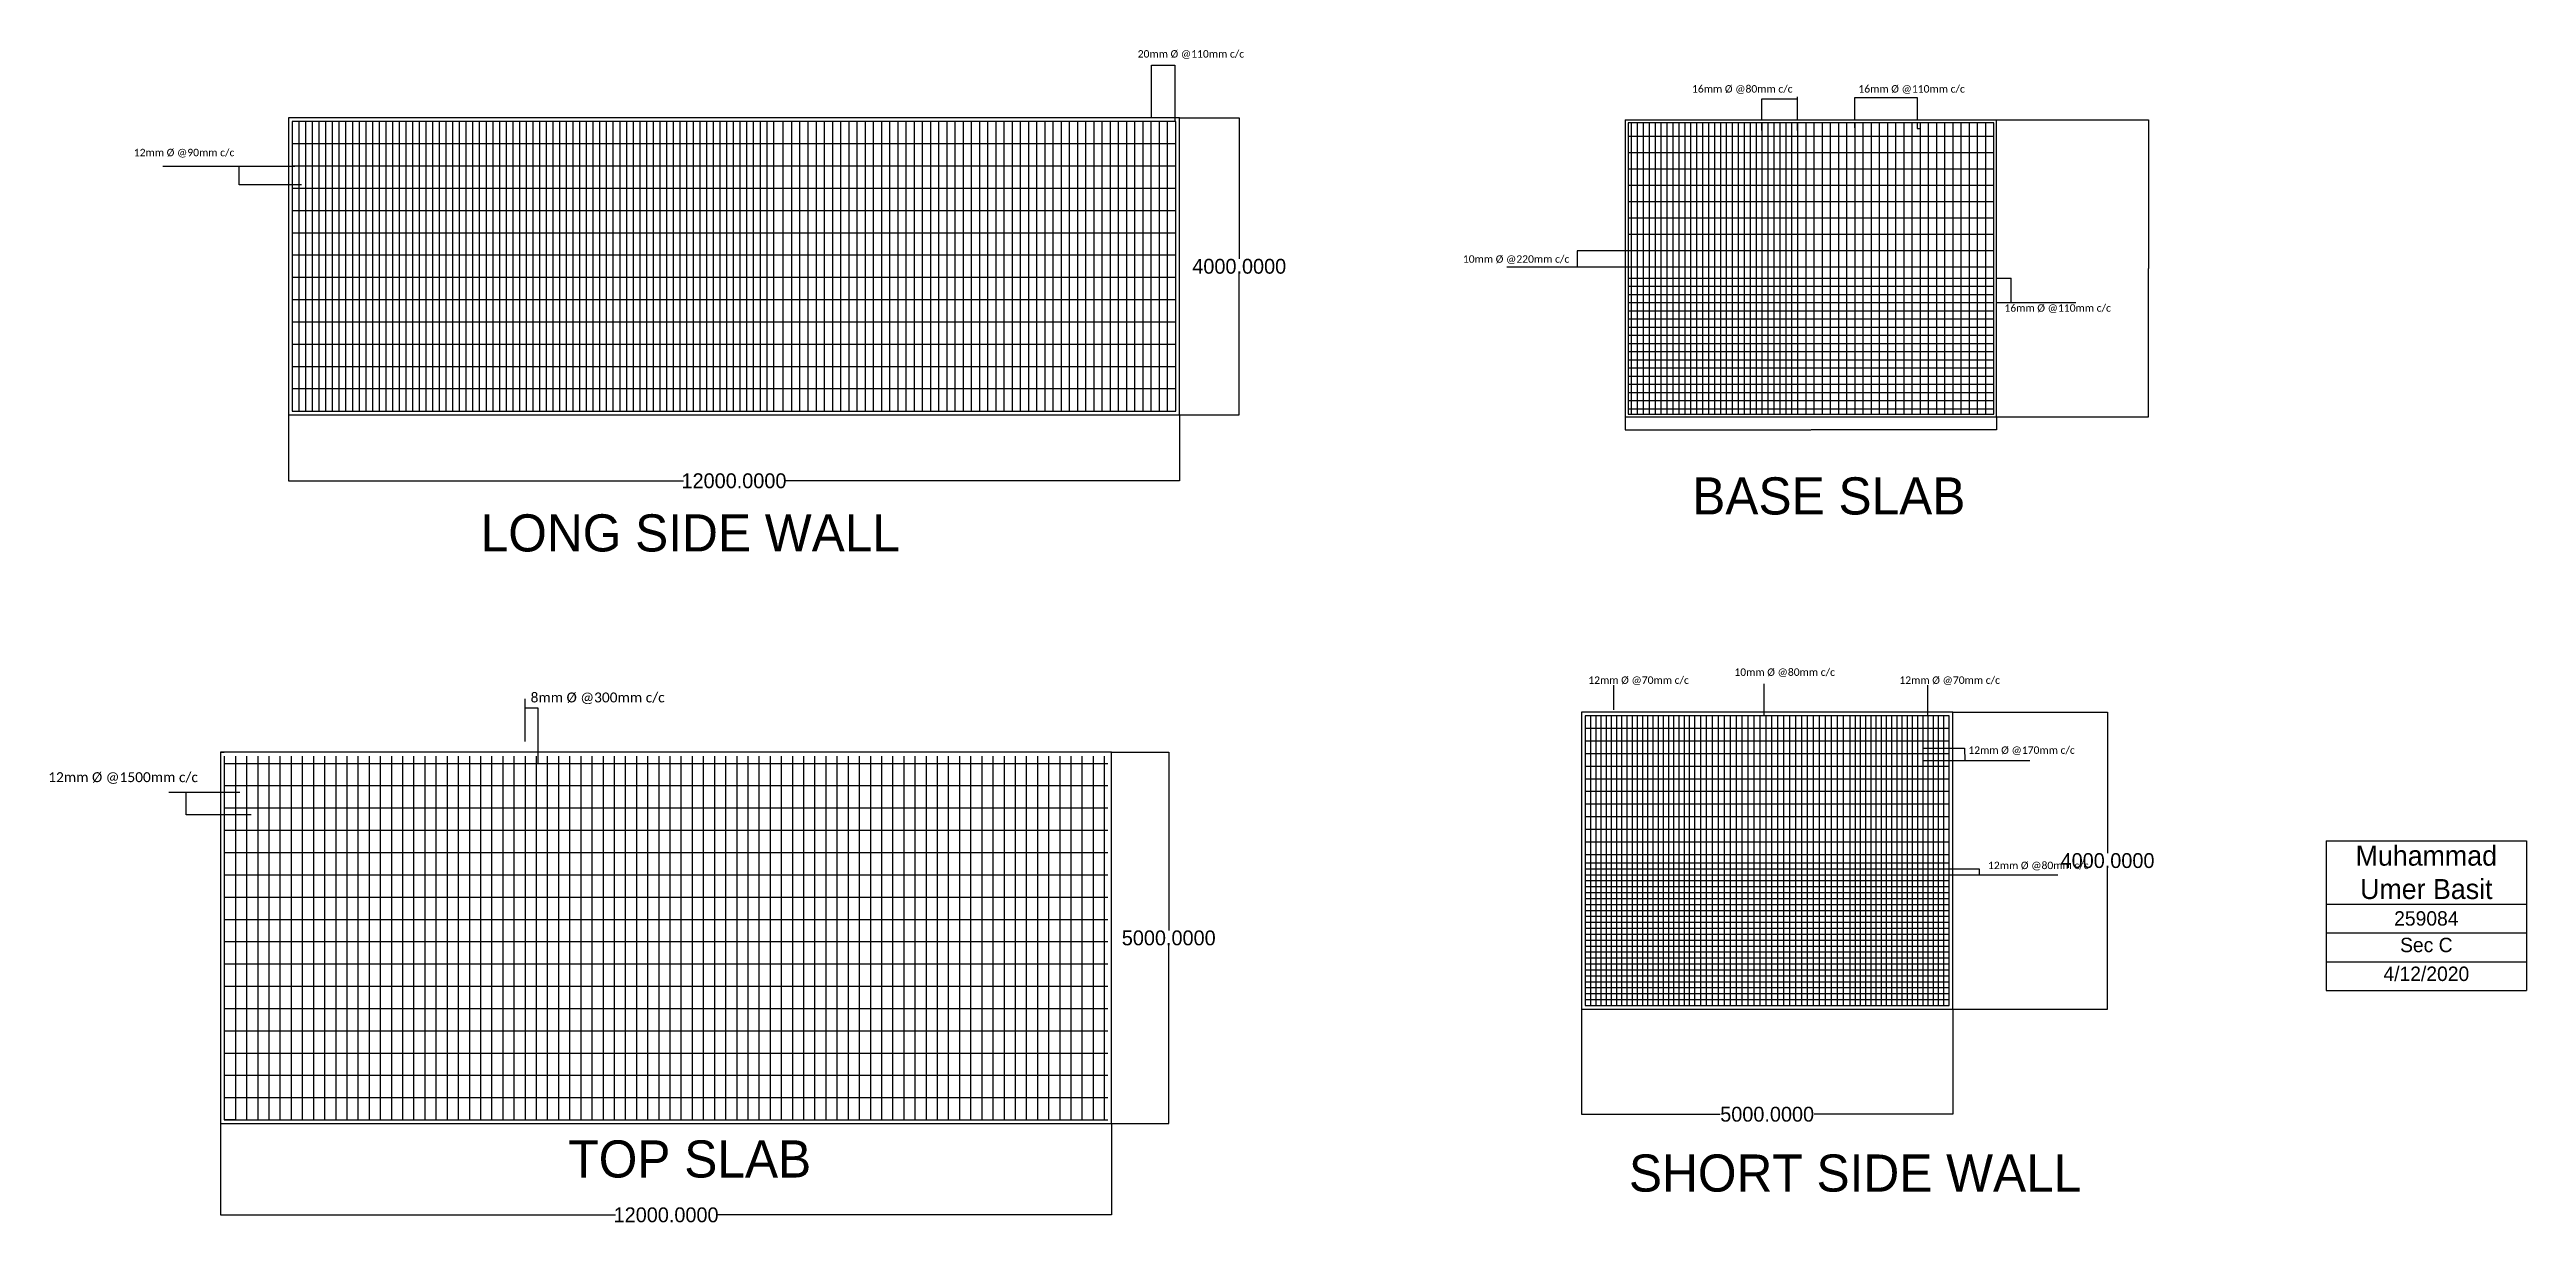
# Model space of a CAD drawing. Header units: inches. Extents: x 97 to 33452, y 81 to 15873.
import ezdxf

# ---------------------------------------------------------------- set-up
doc = ezdxf.new("R2010")
doc.units = ezdxf.units.IN
doc.header["$MEASUREMENT"] = 0
for name, color, linetype in [('Horizontal lines', 190, 'Continuous'), ('Text', 30, 'Continuous'), ('Vertical lines', 210, 'Continuous')]:
    doc.layers.add(name, color=color, linetype=linetype)
doc.styles.get("Standard").update_dxf_attribs({"font": ''})
doc.styles.get('Standard').set_extended_font_data('Bahnschrift')
doc.dimstyles.get("Standard").update_dxf_attribs({"dimtxt": 0.18, "dimasz": 0.18, "dimexe": 0.18, "dimexo": 0.0625, "dimgap": 0.09, "dimtad": 0, "dimtih": 1, "dimtoh": 1, "dimdec": 4, "dimzin": 0, "dimdsep": 46, "dimtxsty": 'Standard', "dimcen": 0.09, "dimadec": 0, "dimazin": 0, "dimtfac": 1, "dimtdec": 4, "dimtofl": 0, "dimtmove": 0, "dimatfit": 3, "dimfxl": 1, "dimtolj": 1, "dimtzin": 0, "dimarcsym": 0})

msp = doc.modelspace()

# ---------------------------------------------------------------- texts
at = {"char_height": 500, "attachment_point": 1}
for s, insert in [('BASE SLAB', (22218.04806934558, 10112.90563443489)), ('LONG SIDE WALL', (5902.398651953969, 9614.737535317738)), ('TOP SLAB', (7084.09927158244, 1185.724502784231)), ('SHORT SIDE WALL', (21365.62630033951, 995.8834558322973))]:
    msp.add_mtext_dynamic_manual_height_columns(s, width=12610.43968321977, gutter_width=1, heights=[0], dxfattribs=dict(at, insert=insert))
at = {"layer": 'Text', "char_height": 100, "attachment_point": 1}
for s, insert in [('{\\fCalibri|b0|i0|c0|p34;20mm Ø @110mm c/c}', (14750.84641861186, 15864.35514449857)), ('{\\fCalibri|b0|i0|c0|p34;16mm Ø @80mm c/c}', (22215.50848332779, 15393.07222004345)), ('{\\fCalibri|b0|i0|c0|p34;16mm Ø @110mm c/c}', (24456.02457980678, 15393.07222004345)), ('{\\fCalibri|b0|i0|c0|p34;12mm Ø @90mm c/c}', (1232.224342028254, 14536.06807839269)), ('{\\fCalibri|b0|i0|c0|p34;10mm Ø @220mm c/c}', (19129.47505561762, 13101.90592504333)), ('{\\fCalibri|b0|i0|c0|p34;16mm Ø @110mm c/c}', (26423.01848710889, 12442.79309962716)), ('{\\fCalibri|b0|i0|c0|p34;12mm Ø @70mm c/c}', (20818.78451995351, 7432.459016601509)), ('{\\fCalibri|b0|i0|c0|p34;10mm Ø @80mm c/c}', (22786.06283564971, 7540.179569815647)), ('{\\fCalibri|b0|i0|c0|p34;12mm Ø @70mm c/c}', (25008.02857768248, 7432.459016601509)), ('{\\fCalibri|b0|i0|c0|p34;\\H1.33333x;8mm Ø @300mm c/c}', (6575.021133274923, 7215.859133755568)), ('{\\fCalibri|b0|i0|c0|p34;12mm Ø @170mm c/c}', (25936.70037226165, 6490.127234499035)), ('{\\fCalibri|b0|i0|c0|p34;\\H1.33333x;12mm Ø @1500mm c/c}', (79.12697847650333, 6142.593485007863)), ('{\\fCalibri|b0|i0|c0|p34;12mm Ø @80mm c/c}', (26201.72273705436, 4938.180184784046))]:
    msp.add_mtext_dynamic_manual_height_columns(s, width=12610.43968321977, gutter_width=1, heights=[0], dxfattribs=dict(at, insert=insert))

# ---------------------------------------------------------------- blocks, each defined once
blk = doc.blocks.new('*D3')
at = {"layer": 'Defpoints', "color": 0, "transparency": 16777216}
for p in [(14399.62895911205, 6411.012513329743), (14399.62895911205, 1411.012513329743), (15168.60772384408, 1411.012513329743)]:
    blk.add_point(p, dxfattribs=at)
at = {"layer": 'Text', "color": 0, "lineweight": -2, "transparency": 16777216}
for p, q in [((14399.69145911205, 6411.012513329743), (15168.78772384408, 6411.012513329743)), ((15168.60772384408, 6410.832513329743), (15168.60772384408, 4013.372114327886)), ((15168.60772384408, 1411.192513329743), (15168.60772384408, 3808.6529123316)), ((14399.69145911205, 1411.012513329743), (15168.78772384408, 1411.012513329743))]:
    blk.add_line(p, q, dxfattribs=at)
at = {"layer": 'Text', "color": 0, "transparency": 16777216}
for points in [[(15168.57772384408, 6410.832513329743), (15168.63772384408, 6410.832513329743), (15168.60772384408, 6411.012513329743)], [(15168.57772384408, 1411.192513329743), (15168.63772384408, 1411.192513329743), (15168.60772384408, 1411.012513329743)]]:
    blk.add_solid(points, dxfattribs=at)
at = {"layer": 'Text', "color": 0, "transparency": 16777216, "insert": (15168.60772384408, 3911.012513329746), "char_height": 0.18, "attachment_point": 5}
blk.add_mtext('\\A1;{\\H1111.11111x;5000.0000}', dxfattribs=at)
blk = doc.blocks.new('*D4')
at = {"layer": 'Defpoints', "color": 0, "transparency": 16777216}
for p in [(2399.628959112054, 1411.012513329745), (14399.62895911205, 1411.012513329743), (2399.628959112054, 182.2121307722416)]:
    blk.add_point(p, dxfattribs=at)
at = {"layer": 'Text', "color": 0, "lineweight": -2, "transparency": 16777216}
for p, q in [((2399.628959112054, 1410.950013329745), (2399.628959112054, 182.0321307722415)), ((14399.62895911205, 1410.950013329743), (14399.62895911205, 182.0321307722415)), ((2399.808959112054, 182.2121307722416), (7720.515576022163, 182.2121307722416)), ((14399.44895911205, 182.2121307722416), (9078.742342201944, 182.2121307722416))]:
    blk.add_line(p, q, dxfattribs=at)
at = {"layer": 'Text', "color": 0, "transparency": 16777216}
for points in [[(2399.808959112054, 182.2421307722416), (2399.808959112054, 182.1821307722416), (2399.628959112054, 182.2121307722416)], [(14399.44895911205, 182.2421307722416), (14399.44895911205, 182.1821307722416), (14399.62895911205, 182.2121307722416)]]:
    blk.add_solid(points, dxfattribs=at)
at = {"layer": 'Text', "color": 0, "transparency": 16777216, "insert": (8399.628959112053, 182.2121307722416), "char_height": 0.18, "attachment_point": 5}
blk.add_mtext('\\A1;{\\H1111.11111x;12000.0000}', dxfattribs=at)
blk = doc.blocks.new('*D7')
at = {"layer": 'Defpoints', "color": 0, "transparency": 16777216}
for p in [(25727.21826901375, 6951.836967497464), (25727.21826901375, 2951.836967497464), (27810.80772424662, 2951.836967497463)]:
    blk.add_point(p, dxfattribs=at)
at = {"layer": 'Text', "color": 0, "lineweight": -2, "transparency": 16777216}
for p, q in [((25727.28076901375, 6951.836967497464), (27810.98772424662, 6951.836967497463)), ((27810.80772424662, 6951.656967497463), (27810.80772424662, 5054.196568495606)), ((27810.80772424662, 2952.016967497463), (27810.80772424662, 4849.47736649932)), ((25727.28076901375, 2951.836967497464), (27810.98772424662, 2951.836967497463))]:
    blk.add_line(p, q, dxfattribs=at)
at = {"layer": 'Text', "color": 0, "transparency": 16777216}
for points in [[(27810.77772424662, 6951.656967497463), (27810.83772424662, 6951.656967497463), (27810.80772424662, 6951.836967497463)], [(27810.77772424662, 2952.016967497463), (27810.83772424662, 2952.016967497463), (27810.80772424662, 2951.836967497463)]]:
    blk.add_solid(points, dxfattribs=at)
at = {"layer": 'Text', "color": 0, "transparency": 16777216, "insert": (27810.80772424662, 4951.836967497467), "char_height": 0.18, "attachment_point": 5}
blk.add_mtext('\\A1;{\\H1111.11111x;4000.0000}', dxfattribs=at)
blk = doc.blocks.new('*D8')
at = {"layer": 'Defpoints', "color": 0, "transparency": 16777216}
for p in [(20727.21826901375, 2951.836967497464), (25727.21826901375, 2951.836967497464), (20727.21826901375, 1536.874968954227)]:
    blk.add_point(p, dxfattribs=at)
at = {"layer": 'Text', "color": 0, "lineweight": -2, "transparency": 16777216}
for p, q in [((20727.21826901375, 2951.774467497464), (20727.21826901375, 1536.694968954227)), ((25727.21826901375, 2951.774467497464), (25727.21826901375, 1536.694968954227)), ((20727.39826901375, 1536.874968954227), (22595.14752686719, 1536.874968954227)), ((25727.03826901375, 1536.874968954227), (23859.28901116031, 1536.874968954227))]:
    blk.add_line(p, q, dxfattribs=at)
at = {"layer": 'Text', "color": 0, "transparency": 16777216}
for points in [[(20727.39826901375, 1536.904968954227), (20727.39826901375, 1536.844968954227), (20727.21826901375, 1536.874968954227)], [(25727.03826901375, 1536.904968954227), (25727.03826901375, 1536.844968954227), (25727.21826901375, 1536.874968954227)]]:
    blk.add_solid(points, dxfattribs=at)
at = {"layer": 'Text', "color": 0, "transparency": 16777216, "insert": (23227.21826901375, 1536.874968954227), "char_height": 0.18, "attachment_point": 5}
blk.add_mtext('\\A1;{\\H1111.11111x;5000.0000}', dxfattribs=at)
blk = doc.blocks.new('*D11')
at = {"layer": 'Defpoints', "color": 0, "transparency": 16777216}
for p in [(15313.89873243243, 14953.31231164336), (15313.89873243243, 10953.31231164336), (16118.07649416812, 10953.31231164336)]:
    blk.add_point(p, dxfattribs=at)
at = {"layer": 'Text', "color": 0, "lineweight": -2, "transparency": 16777216}
for p, q in [((15313.96123243243, 14953.31231164336), (16118.25649416812, 14953.31231164336)), ((16118.07649416812, 14953.13231164336), (16118.07649416812, 13055.67191264151)), ((16118.07649416812, 10953.49231164336), (16118.07649416812, 12850.95271064522)), ((15313.96123243243, 10953.31231164336), (16118.25649416812, 10953.31231164336))]:
    blk.add_line(p, q, dxfattribs=at)
at = {"layer": 'Text', "color": 0, "transparency": 16777216}
for points in [[(16118.04649416812, 14953.13231164336), (16118.10649416812, 14953.13231164336), (16118.07649416812, 14953.31231164336)], [(16118.04649416812, 10953.49231164336), (16118.10649416812, 10953.49231164336), (16118.07649416812, 10953.31231164336)]]:
    blk.add_solid(points, dxfattribs=at)
at = {"layer": 'Text', "color": 0, "transparency": 16777216, "insert": (16118.07649416812, 12953.31231164337), "char_height": 0.18, "attachment_point": 5}
blk.add_mtext('\\A1;{\\H1111.11111x;4000.0000}', dxfattribs=at)
blk = doc.blocks.new('*D12')
at = {"layer": 'Defpoints', "color": 0, "transparency": 16777216}
for p in [(3313.898732432433, 10953.31231164336), (15313.89873243243, 10953.31231164336), (3313.898732432433, 10065.3102240997)]:
    blk.add_point(p, dxfattribs=at)
at = {"layer": 'Text', "color": 0, "lineweight": -2, "transparency": 16777216}
for p, q in [((3313.898732432433, 10953.24981164336), (3313.898732432433, 10065.1302240997)), ((15313.89873243243, 10953.24981164336), (15313.89873243243, 10065.1302240997)), ((3314.078732432433, 10065.3102240997), (8634.785349342543, 10065.3102240997)), ((15313.71873243243, 10065.3102240997), (9993.012115522324, 10065.3102240997))]:
    blk.add_line(p, q, dxfattribs=at)
at = {"layer": 'Text', "color": 0, "transparency": 16777216}
for points in [[(3314.078732432433, 10065.3402240997), (3314.078732432433, 10065.2802240997), (3313.898732432433, 10065.3102240997)], [(15313.71873243243, 10065.3402240997), (15313.71873243243, 10065.2802240997), (15313.89873243243, 10065.3102240997)]]:
    blk.add_solid(points, dxfattribs=at)
at = {"layer": 'Text', "color": 0, "transparency": 16777216, "insert": (9313.898732432433, 10065.3102240997), "char_height": 0.18, "attachment_point": 5}
blk.add_mtext('\\A1;{\\H1111.11111x;12000.0000}', dxfattribs=at)
blk = doc.blocks.new('*D15')
at = {"layer": 'Defpoints', "color": 0, "ltscale": 10, "transparency": 16777216}
for p in [(21317.10547255642, 10925.55078914661), (26317.10547255642, 10925.55078914661), (26317.10547255642, 10753.72652873101)]:
    blk.add_point(p, dxfattribs=at)
at = {"layer": 'Text', "color": 0, "lineweight": -2, "ltscale": 10, "transparency": 16777216}
for p, q in [((21317.10547255642, 10925.48828914661), (21317.10547255642, 10753.54652873101)), ((21317.28547255642, 10753.72652873101), (23816.44668988793, 10753.72652873101)), ((26316.92547255642, 10753.72652873101), (23817.76425522492, 10753.72652873101)), ((26317.10547255642, 10925.48828914661), (26317.10547255642, 10753.54652873101))]:
    blk.add_line(p, q, dxfattribs=at)
at = {"layer": 'Text', "color": 0, "ltscale": 10, "transparency": 16777216}
for points in [[(21317.28547255642, 10753.75652873101), (21317.28547255642, 10753.69652873101), (21317.10547255642, 10753.72652873101)], [(26316.92547255642, 10753.75652873101), (26316.92547255642, 10753.69652873101), (26317.10547255642, 10753.72652873101)]]:
    blk.add_solid(points, dxfattribs=at)
at = {"layer": 'Text', "color": 0, "ltscale": 10, "transparency": 16777216, "insert": (23817.10547255642, 10753.72652873101), "char_height": 0.18, "attachment_point": 5}
blk.add_mtext('\\A1;5000.0000', dxfattribs=at)
blk = doc.blocks.new('*D16')
at = {"layer": 'Defpoints', "color": 0, "ltscale": 10, "transparency": 16777216}
for p in [(26317.10547255642, 14925.55078914661), (26317.10547255642, 10925.55078914661), (28361.55712860007, 10925.55078914661)]:
    blk.add_point(p, dxfattribs=at)
at = {"layer": 'Text', "color": 0, "lineweight": -2, "ltscale": 10, "transparency": 16777216}
for p, q in [((26317.16797255642, 14925.55078914661), (28361.73712860007, 14925.55078914661)), ((28361.55712860007, 14925.37078914661), (28361.55712860007, 12925.7328317876)), ((28361.55712860007, 10925.73078914661), (28361.55712860007, 12925.36874650562)), ((26317.16797255642, 10925.55078914661), (28361.73712860007, 10925.55078914661))]:
    blk.add_line(p, q, dxfattribs=at)
at = {"layer": 'Text', "color": 0, "ltscale": 10, "transparency": 16777216}
for points in [[(28361.52712860007, 14925.37078914661), (28361.58712860007, 14925.37078914661), (28361.55712860007, 14925.55078914661)], [(28361.52712860007, 10925.73078914661), (28361.58712860007, 10925.73078914661), (28361.55712860007, 10925.55078914661)]]:
    blk.add_solid(points, dxfattribs=at)
at = {"layer": 'Text', "color": 0, "ltscale": 10, "transparency": 16777216, "insert": (28361.55712860007, 12925.55078914661), "char_height": 0.18, "attachment_point": 5}
blk.add_mtext('\\A1;4000.0000', dxfattribs=at)
blk = doc.blocks.new('*T19')
at = {"color": 0, "linetype": 'ByBlock', "lineweight": -2, "transparency": 16777216}
for p, q in [((0, 0), (2696.962725474143, 0)), ((0, 0), (0, -2016.514454521986)), ((2696.962725474143, 0), (2696.962725474143, -2016.514454521986)), ((0, -851.4265571171554), (2696.962725474143, -851.4265571171554)), ((0, -1239.789189585432), (2696.962725474143, -1239.789189585432)), ((0, -1628.151822053709), (2696.962725474143, -1628.151822053709)), ((0, -2016.514454521986), (2696.962725474143, -2016.514454521986))]:
    blk.add_line(p, q, dxfattribs=at)
at = {"color": 0, "transparency": 16777216, "width": 2567.508514651387}
for s, insert, char_height, attachment_point in [('Muhammad Umer Basit', (1348.481362737075, -425.7132785585782), 269.6962725474145, 5), ('259084', (1348.481362737075, -1045.607873351294), 194.1813162341384, 5), ('Sec C', (1348.481362737075, -1304.516294996812), 194.1813162341384, 2), ('{\\A1;4/12/2020', (1348.481362737075, -1692.878927465089), 194.1813162341384, 2)]:
    blk.add_mtext(s, dxfattribs=dict(at, insert=insert, char_height=char_height, attachment_point=attachment_point))

# ---------------------------------------------------------------- dimensions: what is measured, and where the dimension line sits
at = {"layer": 'Text'}
for base, p1, p2, picture, middle in [((16118.07649416812, 10953.31231164336), (15313.89873243243, 14953.31231164336), (15313.89873243243, 10953.31231164336), '*D11', (16118.07649416812, 12953.31231164337)), ((27810.80772424662, 2951.836967497463), (25727.21826901375, 6951.836967497464), (25727.21826901375, 2951.836967497464), '*D7', (27810.80772424662, 4951.836967497467)), ((15168.60772384408, 1411.012513329743), (14399.62895911205, 6411.012513329743), (14399.62895911205, 1411.012513329743), '*D3', (15168.60772384408, 3911.012513329746))]:
    dim = msp.add_linear_dim(base=base, p1=p1, p2=p2, angle=90, text='{\\H1111.11111x;<>}', dimstyle='Standard', dxfattribs=at)
    dim.commit()
    dim.dimension.update_dxf_attribs({"geometry": picture, "text_midpoint": middle})
at = {"layer": 'Text', "ltscale": 10}
dim = msp.add_linear_dim(base=(28361.55712860007, 10925.55078914661), p1=(26317.10547255642, 14925.55078914661), p2=(26317.10547255642, 10925.55078914661), angle=90, dimstyle='Standard', dxfattribs=at)
dim.commit()
dim.dimension.update_dxf_attribs({"geometry": '*D16', "text_midpoint": (28361.55712860007, 12925.55078914661)})
at = {"layer": 'Text'}
for base, p1, p2, picture, middle in [((3313.898732432433, 10065.3102240997), (15313.89873243243, 10953.31231164336), (3313.898732432433, 10953.31231164336), '*D12', (9313.898732432433, 10065.3102240997)), ((20727.21826901375, 1536.874968954227), (25727.21826901375, 2951.836967497464), (20727.21826901375, 2951.836967497464), '*D8', (23227.21826901375, 1536.874968954227)), ((2399.628959112054, 182.2121307722416), (14399.62895911205, 1411.012513329743), (2399.628959112054, 1411.012513329745), '*D4', (8399.628959112053, 182.2121307722416))]:
    dim = msp.add_linear_dim(base=base, p1=p1, p2=p2, text='{\\H1111.11111x;<>}', dimstyle='Standard', dxfattribs=at)
    dim.commit()
    dim.dimension.update_dxf_attribs({"geometry": picture, "text_midpoint": middle})
at = {"layer": 'Text', "ltscale": 10}
dim = msp.add_linear_dim(base=(26317.10547255642, 10753.72652873101), p1=(21317.10547255642, 10925.55078914661), p2=(26317.10547255642, 10925.55078914661), dimstyle='Standard', dxfattribs=at)
dim.commit()
dim.dimension.update_dxf_attribs({"geometry": '*D15', "text_midpoint": (23817.10547255642, 10753.72652873101)})

# ---------------------------------------------------------------- linework, layer by layer
for p, q in [((15313.89873243243, 14953.31231164336), (3313.898732432433, 14953.31231164336)), ((3313.898732432433, 14953.31231164336), (3313.898732432433, 10953.31231164336)), ((15313.89873243243, 10953.31231164336), (15313.89873243243, 14953.31231164336)), ((3313.898732432433, 10953.31231164336), (15313.89873243243, 10953.31231164336)), ((25727.21826901375, 6951.836967497464), (20727.21826901375, 6951.836967497464)), ((20727.21826901375, 6951.836967497464), (20727.21826901375, 2951.836967497464)), ((25727.21826901375, 2951.836967497464), (25727.21826901375, 6951.836967497464)), ((14399.62895911205, 6411.012513329743), (2399.628959112054, 6411.012513329743)), ((2399.628959112054, 6411.012513329743), (2399.628959112054, 1411.012513329743)), ((2399.628959112054, 6411.012513329743), (2450.428959112054, 6411.012513329743)), ((14399.62895911205, 1411.012513329743), (14399.62895911205, 6411.012513329743)), ((20727.21826901375, 2951.836967497464), (25727.21826901375, 2951.836967497464)), ((2399.628959112054, 1411.012513329743), (14399.62895911205, 1411.012513329743))]:
    msp.add_line(p, q)
at = {"ltscale": 10}
for p, q in [((26279.00547255643, 14923.5471980509), (26279.00547255643, 14925.55078914661)), ((26279.00547255643, 10963.65078914661), (26279.00547255643, 14885.4471980509)), ((26317.10547255642, 10925.55078914661), (26317.10547255642, 14925.55078914661)), ((21317.10547255642, 10925.55078914661), (26317.10547255642, 10925.55078914661)), ((21355.20547255642, 10963.65078914661), (26279.00547255643, 10963.65078914661))]:
    msp.add_line(p, q, dxfattribs=at)
at = {"layer": 'Defpoints', "ltscale": 10}
for p, q in [((21317.10547255642, 14925.55078914661), (21317.10547255642, 10925.55078914661)), ((26317.10547255642, 14923.5471980509), (21317.10547255642, 14923.5471980509)), ((21355.20547255642, 14925.55078914661), (21355.20547255642, 14923.5471980509)), ((21355.20547255642, 14885.4471980509), (21355.20547255642, 10963.65078914661)), ((26279.00547255642, 14885.4471980509), (21355.20547255642, 14885.4471980509))]:
    msp.add_line(p, q, dxfattribs=at)
at = {"layer": 'Horizontal lines'}
for p, q in [((15263.09873243243, 14902.51231164336), (3364.698732432433, 14902.51231164336)), ((15263.09873243243, 14602.51231164336), (3364.698732432433, 14602.51231164336)), ((15263.09873243243, 14302.51231164336), (3364.698732432433, 14302.51231164336)), ((15263.09873243243, 14002.51231164336), (3364.698732432433, 14002.51231164336)), ((15263.09873243243, 13702.51231164336), (3364.698732432433, 13702.51231164336)), ((15263.09873243243, 13402.51231164336), (3364.698732432433, 13402.51231164336)), ((15263.09873243243, 13102.51231164336), (3364.698732432433, 13102.51231164336)), ((15263.09873243243, 12802.51231164336), (3364.698732432433, 12802.51231164336)), ((15263.09873243243, 12502.51231164336), (3364.698732432433, 12502.51231164336)), ((15263.09873243243, 12202.51231164336), (3364.698732432433, 12202.51231164336)), ((15263.09873243243, 11902.51231164336), (3364.698732432433, 11902.51231164336)), ((15263.09873243243, 11602.51231164336), (3364.698732432433, 11602.51231164336)), ((15263.09873243243, 11302.51231164336), (3364.698732432433, 11302.51231164336)), ((3364.698732432433, 11004.11231164336), (15263.09873243243, 11004.11231164336)), ((25676.41826901375, 6901.036967497463), (20778.01826901375, 6901.036967497464)), ((25676.41826901375, 6731.036967497463), (20778.01826901375, 6731.036967497464)), ((25676.41826901375, 6561.036967497463), (20778.01826901375, 6561.036967497464)), ((25676.41826901375, 6391.036967497463), (20778.01826901375, 6391.036967497464)), ((2450.428959112054, 6261.812513329744), (14348.82895911206, 6261.812513329744)), ((25676.41826901375, 6221.036967497463), (20778.01826901375, 6221.036967497464)), ((25676.41826901375, 6051.036967497463), (20778.01826901375, 6051.036967497464)), ((2450.428959112054, 5961.812513329744), (14348.82895911206, 5961.812513329744)), ((25676.41826901375, 5881.036967497463), (20778.01826901375, 5881.036967497464)), ((25676.41826901375, 5711.036967497463), (20778.01826901375, 5711.036967497464)), ((2450.428959112054, 5661.812513329744), (14348.82895911206, 5661.812513329744)), ((2450.428959112054, 5361.812513329744), (14348.82895911206, 5361.812513329744)), ((25676.41826901375, 5541.036967497463), (20778.01826901375, 5541.036967497464)), ((25676.41826901375, 5371.036967497463), (20778.01826901375, 5371.036967497464)), ((2450.428959112054, 5061.812513329744), (14348.82895911206, 5061.812513329744)), ((25676.41826901375, 5201.036967497463), (20778.01826901375, 5201.036967497464)), ((25676.41826901375, 5031.036967497463), (20778.01826901375, 5031.036967497464)), ((2450.428959112054, 4761.812513329744), (14348.82895911206, 4761.812513329744)), ((20778.01826901375, 4922.636967497464), (25676.41826901375, 4922.636967497464)), ((20778.01826901375, 4842.636967497464), (25676.41826901375, 4842.636967497464)), ((20778.01826901375, 4762.636967497464), (25676.41826901375, 4762.636967497464)), ((20778.01826901375, 4682.636967497464), (25676.41826901375, 4682.636967497464)), ((2450.428959112054, 4461.812513329744), (14348.82895911206, 4461.812513329744)), ((20778.01826901375, 4602.636967497464), (25676.41826901375, 4602.636967497464)), ((20778.01826901375, 4522.636967497464), (25676.41826901375, 4522.636967497464)), ((20778.01826901375, 4442.636967497464), (25676.41826901375, 4442.636967497464)), ((20778.01826901375, 4362.636967497464), (25676.41826901375, 4362.636967497464)), ((2450.428959112054, 4161.812513329744), (14348.82895911206, 4161.812513329744)), ((20778.01826901375, 4282.636967497464), (25676.41826901375, 4282.636967497464)), ((20778.01826901375, 4202.636967497464), (25676.41826901375, 4202.636967497464)), ((20778.01826901375, 4122.636967497464), (25676.41826901375, 4122.636967497464)), ((20778.01826901375, 4042.636967497464), (25676.41826901375, 4042.636967497464)), ((2450.428959112054, 3861.812513329743), (14348.82895911206, 3861.812513329743)), ((20778.01826901375, 3962.636967497464), (25676.41826901375, 3962.636967497464)), ((20778.01826901375, 3882.636967497464), (25676.41826901375, 3882.636967497464)), ((20778.01826901375, 3802.636967497464), (25676.41826901375, 3802.636967497464)), ((20778.01826901375, 3722.636967497464), (25676.41826901375, 3722.636967497464)), ((2450.428959112054, 3561.812513329743), (14348.82895911206, 3561.812513329744)), ((20778.01826901375, 3642.636967497464), (25676.41826901375, 3642.636967497464)), ((20778.01826901375, 3562.636967497464), (25676.41826901375, 3562.636967497464)), ((20778.01826901375, 3482.636967497464), (25676.41826901375, 3482.636967497464)), ((20778.01826901375, 3402.636967497464), (25676.41826901375, 3402.636967497464)), ((2450.428959112054, 3261.812513329743), (14348.82895911206, 3261.812513329743)), ((20778.01826901375, 3322.636967497464), (25676.41826901375, 3322.636967497464)), ((20778.01826901375, 3242.636967497464), (25676.41826901375, 3242.636967497464)), ((20778.01826901375, 3162.636967497464), (25676.41826901375, 3162.636967497464)), ((20778.01826901375, 3082.636967497464), (25676.41826901375, 3082.636967497464)), ((20778.01826901375, 3002.636967497464), (25676.41826901375, 3002.636967497464)), ((2450.428959112054, 2961.812513329743), (14348.82895911206, 2961.812513329743)), ((2450.428959112054, 2661.812513329743), (14348.82895911206, 2661.812513329743)), ((2450.428959112054, 2361.812513329743), (14348.82895911206, 2361.812513329743)), ((2450.428959112054, 2061.812513329743), (14348.82895911206, 2061.812513329743)), ((2450.428959112054, 1761.812513329743), (14348.82895911206, 1761.812513329743)), ((2600.428959112054, 1461.812513329743), (2450.174185352793, 1461.812513329743)), ((2450.428959112054, 1461.812513329743), (14348.82895911206, 1461.812513329743))]:
    msp.add_line(p, q, dxfattribs=at)
at = {"layer": 'Horizontal lines', "ltscale": 10}
for p, q in [((26279.00547255643, 14703.5471980509), (21355.20547255642, 14703.5471980509)), ((26279.00547255642, 14483.5471980509), (21355.20547255642, 14483.5471980509)), ((26279.00547255642, 14263.5471980509), (21355.20547255642, 14263.5471980509)), ((26279.00547255642, 14043.5471980509), (21355.20547255642, 14043.5471980509)), ((26279.00547255643, 13823.5471980509), (21355.20547255642, 13823.5471980509)), ((26279.00547255642, 13603.5471980509), (21355.20547255642, 13603.5471980509)), ((26279.00547255643, 13383.5471980509), (21355.20547255642, 13383.5471980509)), ((26279.00547255642, 13163.5471980509), (21317.10547255642, 13163.5471980509)), ((26279.00547255642, 12943.5471980509), (21317.10547255642, 12943.5471980509)), ((21355.20547255642, 12795.55078914661), (26279.00547255643, 12795.55078914661)), ((21355.20547255642, 12685.55078914661), (26279.00547255643, 12685.55078914661)), ((21355.20547255642, 12575.55078914661), (26279.00547255643, 12575.55078914661)), ((21355.20547255642, 12465.55078914661), (26279.00547255643, 12465.55078914661)), ((21355.20547255642, 12355.55078914661), (26279.00547255643, 12355.55078914661)), ((21355.20547255642, 12245.55078914661), (26279.00547255643, 12245.55078914661)), ((21355.20547255642, 12135.55078914661), (26279.00547255643, 12135.55078914661)), ((21355.20547255642, 12025.55078914661), (26279.00547255643, 12025.55078914661)), ((21355.20547255642, 11915.55078914661), (26279.00547255643, 11915.55078914661)), ((21355.20547255642, 11805.55078914661), (26279.00547255643, 11805.55078914661)), ((21355.20547255642, 11695.55078914661), (26279.00547255643, 11695.55078914661)), ((21355.20547255642, 11585.55078914661), (26279.00547255643, 11585.55078914661)), ((21355.20547255642, 11475.55078914661), (26279.00547255643, 11475.55078914661)), ((21355.20547255642, 11365.55078914661), (26279.00547255643, 11365.55078914661)), ((21355.20547255642, 11255.55078914661), (26279.00547255643, 11255.55078914661)), ((21355.20547255642, 11145.55078914661), (26279.00547255643, 11145.55078914661)), ((21355.20547255642, 11035.55078914661), (26279.00547255643, 11035.55078914661))]:
    msp.add_line(p, q, dxfattribs=at)
at = {"layer": 'Text', "ltscale": 10}
for p, q in [((14934.94313268258, 14948.14515194087), (14934.94313268258, 15663.47890947632)), ((14934.94313268258, 15663.47890947632), (15248.63176030263, 15663.47890947632)), ((15248.63176030263, 15663.47890947632), (15248.63176030263, 14902.51228338549)), ((23157.10547255642, 14923.5471980509), (23157.10547255642, 15209.70769084764)), ((23157.10547255642, 15209.70769084764), (23637.10547255642, 15209.70769084764)), ((23637.10547255642, 14923.5471980509), (23637.10547255642, 15234.71349305102)), ((24407.10547255643, 14923.5471980509), (24407.10547255642, 15225.11541989815)), ((24407.10547255642, 15225.11541989815), (25248.9270412886, 15225.11541989815)), ((25248.9270412886, 15225.11541989815), (25248.9270412886, 14923.5471980509)), ((3402.517934575044, 14297.1492992386), (1622.358491441068, 14297.1492992386)), ((2651.179764004752, 14049.83773357407), (2651.179764004752, 14297.1492992386)), ((3492.166203357432, 14049.83773357407), (2651.179764004752, 14049.83773357407)), ((21317.10547255642, 13163.5471980509), (20666.70659563649, 13163.5471980509)), ((20666.70659563649, 13163.5471980509), (20666.70659563649, 12943.5471980509)), ((21601.63683520949, 13163.5471980509), (21355.20547255642, 13163.5471980509)), ((21317.10547255642, 12943.5471980509), (19719.63408187866, 12943.5471980509)), ((21601.63683520949, 12943.5471980509), (21355.20547255642, 12943.5471980509)), ((26078.47136018183, 12795.55078914661), (26279.00547255643, 12795.55078914661)), ((26317.10547255642, 12795.55078914661), (26514.78986719861, 12795.55078914661)), ((26514.78986719861, 12465.55078914661), (26514.78986719861, 12795.55078914661)), ((26129.57119185078, 12465.55078914661), (26279.00547255643, 12465.55078914661)), ((26317.10547255642, 12465.55078914661), (27383.61927232731, 12465.55078914661)), ((6500.428944837585, 6557.598492582314), (6500.428944837585, 7128.550340005168)), ((6675.20888649133, 7006.102668821521), (6500.428944837585, 7006.102668821521)), ((6675.20888649133, 6261.812543072301), (6675.20888649133, 7006.102668821521)), ((21160.47219135761, 6983.780632742563), (21160.47219135761, 7315.457485248945)), ((23187.07331064564, 6901.036932647826), (23187.07331064564, 7330.637144835752)), ((25392.96282927553, 6901.036932647822), (25392.96282927553, 7315.457485248945)), ((25332.47792106902, 6468.440389912145), (25885.91689730823, 6468.440389912145)), ((25885.91689730823, 6468.440389912145), (25889.95672851446, 6298.440389912147)), ((25326.41829048702, 6298.440389912145), (26765.955270776, 6298.440389912145)), ((2659.679737607614, 5867.580464900982), (1705.731909528623, 5867.580464900982)), ((1938.305914917481, 5568.342806366085), (1938.305914917481, 5867.580464900982)), ((2813.415085282192, 5568.342806366085), (1938.305914917481, 5568.342806366085)), ((25475.48850366147, 4762.636967676787), (27141.22209310572, 4762.636967676787)), ((25477.05129698673, 4842.636967676787), (26081.41599628259, 4842.636967676787)), ((26081.41599628259, 4842.636967676787), (26081.41599628259, 4762.636967676788))]:
    msp.add_line(p, q, dxfattribs=at)
at = {"layer": 'Vertical lines'}
for p, q in [((3364.698732432433, 14902.51231164336), (3364.698732432433, 11004.11231164336)), ((3454.698732432433, 14902.51231164336), (3454.698732432433, 11004.11231164336)), ((3544.698732432433, 14902.51231164336), (3544.698732432433, 11004.11231164336)), ((3634.698732432433, 14902.51231164336), (3634.698732432433, 11004.11231164336)), ((3724.698732432433, 14902.51231164336), (3724.698732432433, 11004.11231164336)), ((3814.698732432433, 14902.51231164336), (3814.698732432433, 11004.11231164336)), ((3904.698732432433, 14902.51231164336), (3904.698732432433, 11004.11231164336)), ((3994.698732432433, 14902.51231164336), (3994.698732432433, 11004.11231164336)), ((4084.698732432433, 14902.51231164336), (4084.698732432433, 11004.11231164336)), ((4174.698732432433, 14902.51231164336), (4174.698732432433, 11004.11231164336)), ((4264.698732432433, 14902.51231164336), (4264.698732432433, 11004.11231164336)), ((4354.698732432433, 14902.51231164336), (4354.698732432433, 11004.11231164336)), ((4444.698732432433, 14902.51231164336), (4444.698732432433, 11004.11231164336)), ((4534.698732432433, 14902.51231164336), (4534.698732432433, 11004.11231164336)), ((4624.698732432433, 14902.51231164336), (4624.698732432433, 11004.11231164336)), ((4714.698732432433, 14902.51231164336), (4714.698732432433, 11004.11231164336)), ((4804.698732432433, 14902.51231164336), (4804.698732432433, 11004.11231164336)), ((4894.698732432433, 14902.51231164336), (4894.698732432433, 11004.11231164336)), ((4984.698732432433, 14902.51231164336), (4984.698732432433, 11004.11231164336)), ((5074.698732432433, 14902.51231164336), (5074.698732432433, 11004.11231164336)), ((5164.698732432433, 14902.51231164336), (5164.698732432433, 11004.11231164336)), ((5254.698732432433, 14902.51231164336), (5254.698732432433, 11004.11231164336)), ((5344.698732432433, 14902.51231164336), (5344.698732432433, 11004.11231164336)), ((5434.698732432433, 14902.51231164336), (5434.698732432433, 11004.11231164336)), ((5524.698732432433, 14902.51231164336), (5524.698732432433, 11004.11231164336)), ((5614.698732432433, 14902.51231164336), (5614.698732432433, 11004.11231164336)), ((5704.698732432433, 14902.51231164336), (5704.698732432433, 11004.11231164336)), ((5794.698732432433, 14902.51231164336), (5794.698732432433, 11004.11231164336)), ((5884.698732432433, 14902.51231164336), (5884.698732432433, 11004.11231164336)), ((5974.698732432433, 14902.51231164336), (5974.698732432433, 11004.11231164336)), ((6064.698732432433, 14902.51231164336), (6064.698732432433, 11004.11231164336)), ((6154.698732432433, 14902.51231164336), (6154.698732432433, 11004.11231164336)), ((6244.698732432433, 14902.51231164336), (6244.698732432433, 11004.11231164336)), ((6334.698732432433, 14902.51231164336), (6334.698732432433, 11004.11231164336)), ((6424.698732432433, 14902.51231164336), (6424.698732432433, 11004.11231164336)), ((6514.698732432433, 14902.51231164336), (6514.698732432433, 11004.11231164336)), ((6604.698732432433, 14902.51231164336), (6604.698732432433, 11004.11231164336)), ((6694.698732432433, 14902.51231164336), (6694.698732432433, 11004.11231164336)), ((6784.698732432433, 14902.51231164336), (6784.698732432433, 11004.11231164336)), ((6874.698732432433, 14902.51231164336), (6874.698732432433, 11004.11231164336)), ((6964.698732432433, 14902.51231164336), (6964.698732432433, 11004.11231164336)), ((7054.698732432433, 14902.51231164336), (7054.698732432433, 11004.11231164336)), ((7144.698732432433, 14902.51231164336), (7144.698732432433, 11004.11231164336)), ((7234.698732432433, 14902.51231164336), (7234.698732432433, 11004.11231164336)), ((7324.698732432433, 14902.51231164336), (7324.698732432433, 11004.11231164336)), ((7414.698732432433, 14902.51231164336), (7414.698732432433, 11004.11231164336)), ((7504.698732432433, 14902.51231164336), (7504.698732432433, 11004.11231164336)), ((7594.698732432433, 14902.51231164336), (7594.698732432433, 11004.11231164336)), ((7684.698732432433, 14902.51231164336), (7684.698732432433, 11004.11231164336)), ((7774.698732432433, 14902.51231164336), (7774.698732432433, 11004.11231164336)), ((7864.698732432433, 14902.51231164336), (7864.698732432433, 11004.11231164336)), ((7954.698732432433, 14902.51231164336), (7954.698732432433, 11004.11231164336)), ((8044.698732432433, 14902.51231164336), (8044.698732432433, 11004.11231164336)), ((8134.698732432433, 14902.51231164336), (8134.698732432433, 11004.11231164336)), ((8224.698732432433, 14902.51231164336), (8224.698732432433, 11004.11231164336)), ((8314.698732432433, 14902.51231164336), (8314.698732432433, 11004.11231164336)), ((8404.698732432433, 14902.51231164336), (8404.698732432433, 11004.11231164336)), ((8494.698732432433, 14902.51231164336), (8494.698732432433, 11004.11231164336)), ((8584.698732432433, 14902.51231164336), (8584.698732432433, 11004.11231164336)), ((8674.698732432433, 14902.51231164336), (8674.698732432433, 11004.11231164336)), ((8764.698732432433, 14902.51231164336), (8764.698732432433, 11004.11231164336)), ((8854.698732432433, 14902.51231164336), (8854.698732432433, 11004.11231164336)), ((8944.698732432433, 14902.51231164336), (8944.698732432433, 11004.11231164336)), ((9034.698732432433, 14902.51231164336), (9034.698732432433, 11004.11231164336)), ((9124.698732432433, 14902.51231164336), (9124.698732432433, 11004.11231164336)), ((9214.698732432436, 14902.51231164336), (9214.698732432436, 11004.11231164336)), ((9304.698732432436, 14902.51231164336), (9304.698732432436, 11004.11231164336)), ((9394.698732432436, 14902.51231164336), (9394.698732432436, 11004.11231164336)), ((9484.698732432436, 14902.51231164336), (9484.698732432436, 11004.11231164336)), ((9574.698732432436, 14902.51231164336), (9574.698732432436, 11004.11231164336)), ((9664.698732432436, 14902.51231164336), (9664.698732432436, 11004.11231164336)), ((9754.698732432436, 14902.51231164336), (9754.698732432436, 11004.11231164336)), ((9844.698732432436, 14902.51231164336), (9844.698732432436, 11004.11231164336)), ((9969.765826536546, 14902.51231164336), (9969.765826536546, 11004.11231164336)), ((10093.09873243243, 11004.11231164336), (10093.09873243243, 14902.51231164336)), ((10203.09873243243, 11004.11231164336), (10203.09873243243, 14902.51231164336)), ((10313.09873243243, 11004.11231164336), (10313.09873243243, 14902.51231164336)), ((10423.09873243243, 11004.11231164336), (10423.09873243243, 14902.51231164336)), ((10533.09873243243, 11004.11231164336), (10533.09873243243, 14902.51231164336)), ((10643.09873243243, 11004.11231164336), (10643.09873243243, 14902.51231164336)), ((10753.09873243243, 11004.11231164336), (10753.09873243243, 14902.51231164336)), ((10863.09873243243, 11004.11231164336), (10863.09873243243, 14902.51231164336)), ((10973.09873243243, 11004.11231164336), (10973.09873243243, 14902.51231164336)), ((11083.09873243243, 11004.11231164336), (11083.09873243243, 14902.51231164336)), ((11193.09873243243, 11004.11231164336), (11193.09873243243, 14902.51231164336)), ((11303.09873243243, 11004.11231164336), (11303.09873243243, 14902.51231164336)), ((11413.09873243243, 11004.11231164336), (11413.09873243243, 14902.51231164336)), ((11523.09873243243, 11004.11231164336), (11523.09873243243, 14902.51231164336)), ((11633.09873243243, 11004.11231164336), (11633.09873243243, 14902.51231164336)), ((11743.09873243243, 11004.11231164336), (11743.09873243243, 14902.51231164336)), ((11853.09873243243, 11004.11231164336), (11853.09873243243, 14902.51231164336)), ((11963.09873243243, 11004.11231164336), (11963.09873243243, 14902.51231164336)), ((12073.09873243243, 11004.11231164336), (12073.09873243243, 14902.51231164336)), ((12183.09873243243, 11004.11231164336), (12183.09873243243, 14902.51231164336)), ((12293.09873243243, 11004.11231164336), (12293.09873243243, 14902.51231164336)), ((12403.09873243243, 11004.11231164336), (12403.09873243243, 14902.51231164336)), ((12513.09873243243, 11004.11231164336), (12513.09873243243, 14902.51231164336)), ((12623.09873243243, 11004.11231164336), (12623.09873243243, 14902.51231164336)), ((12733.09873243243, 11004.11231164336), (12733.09873243243, 14902.51231164336)), ((12843.09873243243, 11004.11231164336), (12843.09873243243, 14902.51231164336)), ((12953.09873243243, 11004.11231164336), (12953.09873243243, 14902.51231164336)), ((13063.09873243243, 11004.11231164336), (13063.09873243243, 14902.51231164336)), ((13173.09873243243, 11004.11231164336), (13173.09873243243, 14902.51231164336)), ((13283.09873243243, 11004.11231164336), (13283.09873243243, 14902.51231164336)), ((13393.09873243243, 11004.11231164336), (13393.09873243243, 14902.51231164336)), ((13503.09873243243, 11004.11231164336), (13503.09873243243, 14902.51231164336)), ((13613.09873243243, 11004.11231164336), (13613.09873243243, 14902.51231164336)), ((13723.09873243243, 11004.11231164336), (13723.09873243243, 14902.51231164336)), ((13833.09873243243, 11004.11231164336), (13833.09873243243, 14902.51231164336)), ((13943.09873243243, 11004.11231164336), (13943.09873243243, 14902.51231164336)), ((14053.09873243243, 11004.11231164336), (14053.09873243243, 14902.51231164336)), ((14163.09873243243, 11004.11231164336), (14163.09873243243, 14902.51231164336)), ((14273.09873243243, 11004.11231164336), (14273.09873243243, 14902.51231164336)), ((14383.09873243243, 11004.11231164336), (14383.09873243243, 14902.51231164336)), ((14493.09873243243, 11004.11231164336), (14493.09873243243, 14902.51231164336)), ((14603.09873243243, 11004.11231164336), (14603.09873243243, 14902.51231164336)), ((14713.09873243243, 11004.11231164336), (14713.09873243243, 14902.51231164336)), ((14823.09873243243, 11004.11231164336), (14823.09873243243, 14902.51231164336)), ((14933.09873243243, 11004.11231164336), (14933.09873243243, 14902.51231164336)), ((15043.09873243243, 11004.11231164336), (15043.09873243243, 14902.51231164336)), ((15153.09873243243, 11004.11231164336), (15153.09873243243, 14902.51231164336)), ((15263.09873243243, 11004.11231164336), (15263.09873243243, 14902.51231164336)), ((20778.01826901375, 6901.036967497464), (20778.01826901375, 3002.636967497464)), ((20848.01826901375, 6901.036967497464), (20848.01826901375, 3002.636967497464)), ((20918.01826901375, 6901.036967497464), (20918.01826901375, 3002.636967497464)), ((20988.01826901375, 6901.036967497464), (20988.01826901375, 3002.636967497464)), ((21058.01826901375, 6901.036967497464), (21058.01826901375, 3002.636967497464)), ((21128.01826901375, 6901.036967497464), (21128.01826901375, 3002.636967497464)), ((21198.01826901375, 6901.036967497464), (21198.01826901375, 3002.636967497464)), ((21268.01826901375, 6901.036967497464), (21268.01826901375, 3002.636967497464)), ((21338.01826901375, 6901.036967497464), (21338.01826901375, 3002.636967497464)), ((21408.01826901375, 6901.036967497464), (21408.01826901375, 3002.636967497464)), ((21478.01826901375, 6901.036967497464), (21478.01826901375, 3002.636967497464)), ((21548.01826901375, 6901.036967497464), (21548.01826901375, 3002.636967497464)), ((21618.01826901375, 6901.036967497464), (21618.01826901375, 3002.636967497464)), ((21688.01826901375, 6901.036967497464), (21688.01826901375, 3002.636967497464)), ((21758.01826901375, 6901.036967497464), (21758.01826901375, 3002.636967497464)), ((21828.01826901375, 6901.036967497464), (21828.01826901375, 3002.636967497464)), ((21898.01826901375, 6901.036967497464), (21898.01826901375, 3002.636967497464)), ((21968.01826901375, 6901.036967497464), (21968.01826901375, 3002.636967497464)), ((22038.01826901375, 6901.036967497464), (22038.01826901375, 3002.636967497464)), ((22108.01826901375, 6901.036967497464), (22108.01826901375, 3002.636967497464)), ((22178.01826901375, 6901.036967497464), (22178.01826901375, 3002.636967497464)), ((22248.01826901375, 6901.036967497464), (22248.01826901375, 3002.636967497464)), ((22328.01826901375, 6901.036967497464), (22328.01826901375, 3002.636967497464)), ((22408.01826901375, 6901.036967497464), (22408.01826901375, 3002.636967497464)), ((22488.01826901375, 6901.036967497464), (22488.01826901375, 3002.636967497464)), ((22568.01826901375, 6901.036967497464), (22568.01826901375, 3002.636967497464)), ((22648.01826901375, 6901.036967497464), (22648.01826901375, 3002.636967497464)), ((22728.01826901375, 6901.036967497464), (22728.01826901375, 3002.636967497464)), ((22808.01826901375, 6901.036967497464), (22808.01826901375, 3002.636967497464)), ((22888.01826901375, 6901.036967497464), (22888.01826901375, 3002.636967497464)), ((22968.01826901375, 6901.036967497464), (22968.01826901375, 3002.636967497464)), ((23048.01826901375, 6901.036967497464), (23048.01826901375, 3002.636967497464)), ((23128.01826901375, 6901.036967497464), (23128.01826901375, 3002.636967497464)), ((23208.01826901375, 6901.036967497464), (23208.01826901375, 3002.636967497464)), ((23288.01826901375, 6901.036967497464), (23288.01826901375, 3002.636967497464)), ((23368.01826901375, 6901.036967497464), (23368.01826901375, 3002.636967497464)), ((23448.01826901375, 6901.036967497464), (23448.01826901375, 3002.636967497464)), ((23528.01826901375, 6901.036967497464), (23528.01826901375, 3002.636967497464)), ((23608.01826901375, 6901.036967497464), (23608.01826901375, 3002.636967497464)), ((23688.01826901375, 6901.036967497464), (23688.01826901375, 3002.636967497464)), ((23768.01826901375, 6901.036967497464), (23768.01826901375, 3002.636967497464)), ((23848.01826901375, 6901.036967497464), (23848.01826901375, 3002.636967497464)), ((23928.01826901375, 6901.036967497464), (23928.01826901375, 3002.636967497464)), ((24008.01826901375, 6901.036967497464), (24008.01826901375, 3002.636967497464)), ((24088.01826901375, 6901.036967497464), (24088.01826901375, 3002.636967497464)), ((24168.01826901375, 6901.036967497464), (24168.01826901375, 3002.636967497464)), ((24253.80108168166, 3002.636967497464), (24253.80108168165, 6901.036967497465)), ((24346.41826901375, 3002.636967497463), (24346.41826901375, 6901.036967497464)), ((24416.41826901375, 3002.636967497463), (24416.41826901375, 6901.036967497464)), ((24486.41826901375, 3002.636967497463), (24486.41826901375, 6901.036967497464)), ((24556.41826901375, 3002.636967497463), (24556.41826901375, 6901.036967497464)), ((24626.41826901375, 3002.636967497463), (24626.41826901375, 6901.036967497464)), ((24696.41826901375, 3002.636967497463), (24696.41826901375, 6901.036967497464)), ((24766.41826901375, 3002.636967497463), (24766.41826901375, 6901.036967497464)), ((24836.41826901375, 3002.636967497463), (24836.41826901375, 6901.036967497464)), ((24906.41826901375, 3002.636967497463), (24906.41826901375, 6901.036967497464)), ((24976.41826901375, 3002.636967497463), (24976.41826901375, 6901.036967497464)), ((25046.41826901375, 3002.636967497463), (25046.41826901375, 6901.036967497464)), ((25116.41826901375, 3002.636967497463), (25116.41826901375, 6901.036967497464)), ((25186.41826901375, 3002.636967497464), (25186.41826901375, 6901.036967497464)), ((25256.41826901375, 3002.636967497464), (25256.41826901375, 6901.036967497464)), ((25326.41826901375, 3002.636967497464), (25326.41826901375, 6901.036967497464)), ((25396.41826901375, 3002.636967497464), (25396.41826901375, 6901.036967497464)), ((25466.41826901375, 3002.636967497464), (25466.41826901375, 6901.036967497464)), ((25466.41826901375, 3002.636967497464), (25466.41826901375, 6901.036967497464)), ((25466.41826901375, 3002.636967497464), (25466.41826901375, 6901.036967497464)), ((25536.41826901375, 3002.636967497464), (25536.41826901375, 6901.036967497464)), ((25536.41826901375, 3002.636967497464), (25536.41826901375, 6901.036967497464)), ((25606.41826901375, 3002.636967497464), (25606.41826901375, 6901.036967497464)), ((25676.41826901375, 3002.636967497464), (25676.41826901375, 6901.036967497464)), ((2450.428959112054, 6360.212513329743), (2450.428959112054, 1461.812513329743)), ((2600.428959112054, 6360.212513329743), (2600.428959112054, 1461.812513329743)), ((2750.428959112054, 6360.212513329743), (2750.428959112054, 1461.812513329743)), ((2900.428959112054, 6360.212513329743), (2900.428959112053, 1461.812513329743)), ((3050.428959112054, 6360.212513329743), (3050.428959112053, 1461.812513329743)), ((3200.428959112054, 6360.212513329743), (3200.428959112053, 1461.812513329743)), ((3350.428959112054, 6360.212513329743), (3350.428959112054, 1461.812513329743)), ((3500.428959112054, 6360.212513329743), (3500.428959112054, 1461.812513329743)), ((3650.428959112054, 6360.212513329743), (3650.428959112054, 1461.812513329743)), ((3800.428959112054, 6360.212513329743), (3800.428959112054, 1461.812513329743)), ((3950.428959112054, 6360.212513329743), (3950.428959112054, 1461.812513329743)), ((4100.428959112053, 6360.212513329743), (4100.428959112053, 1461.812513329743)), ((4250.428959112054, 6360.212513329743), (4250.428959112053, 1461.812513329743)), ((4400.428959112053, 6360.212513329743), (4400.428959112054, 1461.812513329743)), ((4550.428959112054, 6360.212513329743), (4550.428959112054, 1461.812513329743)), ((4700.428959112054, 6360.212513329743), (4700.428959112054, 1461.812513329743)), ((4850.428959112054, 6360.212513329743), (4850.428959112054, 1461.812513329743)), ((5000.428959112054, 6360.212513329743), (5000.428959112054, 1461.812513329743)), ((5150.428959112054, 6360.212513329743), (5150.428959112053, 1461.812513329743)), ((5300.428959112054, 6360.212513329743), (5300.428959112054, 1461.812513329743)), ((5450.428959112054, 6360.212513329743), (5450.428959112054, 1461.812513329743)), ((5600.428959112054, 6360.212513329743), (5600.428959112054, 1461.812513329743)), ((5750.428959112054, 6360.212513329743), (5750.428959112054, 1461.812513329743)), ((5900.428959112053, 6360.212513329743), (5900.428959112053, 1461.812513329743)), ((6050.428959112053, 6360.212513329743), (6050.428959112053, 1461.812513329743)), ((6200.428959112053, 6360.212513329743), (6200.428959112054, 1461.812513329743)), ((6350.428959112053, 6360.212513329743), (6350.428959112055, 1461.812513329743)), ((6500.428959112053, 6360.212513329743), (6500.428959112054, 1461.812513329743)), ((6650.428959112053, 6360.212513329743), (6650.428959112054, 1461.812513329743)), ((6800.428959112053, 6360.212513329743), (6800.428959112055, 1461.812513329743)), ((6950.428959112053, 6360.212513329743), (6950.428959112055, 1461.812513329743)), ((7100.428959112053, 6360.212513329743), (7100.428959112054, 1461.812513329743)), ((7250.428959112053, 6360.212513329743), (7250.428959112054, 1461.812513329743)), ((7400.428959112053, 6360.212513329743), (7400.428959112054, 1461.812513329743)), ((7550.428959112053, 6360.212513329743), (7550.428959112054, 1461.812513329743)), ((7700.428959112053, 6360.212513329743), (7700.428959112054, 1461.812513329743)), ((7850.428959112053, 6360.212513329743), (7850.428959112055, 1461.812513329743)), ((8000.428959112053, 6360.212513329743), (8000.428959112055, 1461.812513329743)), ((8150.428959112053, 6360.212513329743), (8150.428959112055, 1461.812513329743)), ((8300.428959112052, 6360.212513329743), (8300.428959112054, 1461.812513329743)), ((8450.428959112052, 6360.212513329743), (8450.428959112054, 1461.812513329743)), ((8600.428959112052, 6360.212513329743), (8600.428959112054, 1461.812513329743)), ((8750.428959112052, 6360.212513329743), (8750.428959112054, 1461.812513329743)), ((8900.428959112052, 6360.212513329743), (8900.428959112054, 1461.812513329743)), ((9050.428959112052, 6360.212513329743), (9050.428959112054, 1461.812513329743)), ((9200.428959112054, 6360.212513329743), (9200.42895911205, 1461.812513329743)), ((9350.428959112054, 6360.212513329743), (9350.42895911205, 1461.812513329743)), ((9500.428959112052, 6360.212513329743), (9500.428959112052, 1461.812513329743)), ((9650.428959112052, 6360.212513329743), (9650.428959112052, 1461.812513329743)), ((9800.428959112052, 6360.212513329743), (9800.428959112052, 1461.812513329743)), ((9950.428959112054, 6360.212513329743), (9950.42895911205, 1461.812513329743)), ((10100.42895911205, 6360.212513329743), (10100.42895911205, 1461.812513329743)), ((10250.42895911205, 6360.212513329743), (10250.42895911205, 1461.812513329743)), ((10400.42895911205, 6360.212513329743), (10400.42895911205, 1461.812513329743)), ((10550.42895911205, 6360.212513329743), (10550.42895911205, 1461.812513329743)), ((10700.42895911205, 6360.212513329743), (10700.42895911205, 1461.812513329743)), ((10850.42895911205, 6360.212513329743), (10850.42895911205, 1461.812513329743)), ((11000.42895911205, 6360.212513329743), (11000.42895911205, 1461.812513329743)), ((11150.42895911205, 6360.212513329743), (11150.42895911205, 1461.812513329743)), ((11300.42895911205, 6360.212513329743), (11300.42895911205, 1461.812513329743)), ((11450.42895911205, 6360.212513329743), (11450.42895911205, 1461.812513329743)), ((11600.42895911205, 6360.212513329743), (11600.42895911205, 1461.812513329743)), ((11750.42895911205, 6360.212513329743), (11750.42895911205, 1461.812513329743)), ((11900.42895911205, 6360.212513329743), (11900.42895911205, 1461.812513329743)), ((12050.42895911205, 6360.212513329743), (12050.42895911205, 1461.812513329743)), ((12200.42895911205, 6360.212513329743), (12200.42895911205, 1461.812513329743)), ((12350.42895911205, 6360.212513329743), (12350.42895911205, 1461.812513329743)), ((12500.42895911205, 6360.212513329743), (12500.42895911205, 1461.812513329743)), ((12650.42895911205, 6360.212513329743), (12650.42895911205, 1461.812513329743)), ((12800.42895911205, 6360.212513329743), (12800.42895911205, 1461.812513329743)), ((12950.42895911205, 6360.212513329743), (12950.42895911205, 1461.812513329743)), ((13100.42895911205, 6360.212513329743), (13100.42895911205, 1461.812513329743)), ((13250.42895911205, 6360.212513329743), (13250.42895911205, 1461.812513329743)), ((13400.42895911205, 6360.212513329743), (13400.42895911205, 1461.812513329743)), ((13550.42895911205, 6360.212513329743), (13550.42895911205, 1461.812513329743)), ((13700.42895911205, 6360.212513329743), (13700.42895911205, 1461.812513329743)), ((13850.42895911205, 6360.212513329743), (13850.42895911205, 1461.812513329743)), ((14000.42895911205, 6360.212513329743), (14000.42895911205, 1461.812513329743)), ((14150.42895911205, 6360.212513329743), (14150.42895911205, 1461.812513329743)), ((14300.42895911205, 6360.212513329743), (14300.42895911205, 1461.812513329743))]:
    msp.add_line(p, q, dxfattribs=at)
at = {"layer": 'Vertical lines', "ltscale": 10}
for p, q in [((21397.10547255642, 14885.4471980509), (21397.10547255642, 10963.65078914661)), ((21477.10547255642, 14885.4471980509), (21477.10547255642, 10963.65078914661)), ((21557.10547255642, 14885.4471980509), (21557.10547255642, 10963.65078914661)), ((21637.10547255642, 14885.4471980509), (21637.10547255642, 10963.65078914661)), ((21717.10547255642, 14885.4471980509), (21717.10547255642, 10963.65078914661)), ((21797.10547255642, 14885.4471980509), (21797.10547255642, 10963.65078914661)), ((21877.10547255642, 14885.4471980509), (21877.10547255642, 10963.65078914661)), ((21957.10547255642, 14885.4471980509), (21957.10547255642, 10963.65078914661)), ((22037.10547255642, 14885.4471980509), (22037.10547255642, 10963.65078914661)), ((22117.10547255642, 14885.4471980509), (22117.10547255642, 10963.65078914661)), ((22197.10547255642, 14885.4471980509), (22197.10547255642, 10963.65078914661)), ((22277.10547255642, 14885.4471980509), (22277.10547255642, 10963.65078914661)), ((22357.10547255642, 14885.4471980509), (22357.10547255642, 10963.65078914661)), ((22437.10547255642, 14885.4471980509), (22437.10547255642, 10963.65078914661)), ((22517.10547255643, 14885.4471980509), (22517.10547255642, 10963.65078914661)), ((22597.10547255643, 14885.4471980509), (22597.10547255642, 10963.65078914661)), ((22677.10547255643, 14885.4471980509), (22677.10547255642, 10963.65078914661)), ((22757.10547255643, 14885.4471980509), (22757.10547255642, 10963.65078914661)), ((22837.10547255643, 14885.4471980509), (22837.10547255642, 10963.65078914661)), ((22917.10547255643, 14885.4471980509), (22917.10547255642, 10963.65078914661)), ((22997.10547255643, 14885.4471980509), (22997.10547255642, 10963.65078914661)), ((23077.10547255643, 14885.4471980509), (23077.10547255643, 10963.65078914661)), ((23157.10547255643, 14885.4471980509), (23157.10547255642, 10963.65078914661)), ((23157.10547255642, 14784.60986278488), (23157.10547255642, 14885.4471980509)), ((23237.10547255643, 14885.4471980509), (23237.10547255642, 10963.65078914661)), ((23317.10547255643, 14885.4471980509), (23317.10547255642, 10963.65078914661)), ((23397.10547255643, 14885.4471980509), (23397.10547255642, 10963.65078914661)), ((23477.10547255643, 14885.4471980509), (23477.10547255642, 10963.65078914661)), ((23557.10547255643, 14885.4471980509), (23557.10547255642, 10963.65078914661)), ((23637.10547255643, 14885.4471980509), (23637.10547255643, 10963.65078914661)), ((23637.10547255642, 14784.60986278488), (23637.10547255642, 14885.4471980509)), ((23747.10547255643, 14885.4471980509), (23747.10547255642, 10963.65078914661)), ((23857.10547255643, 14885.4471980509), (23857.10547255642, 10963.65078914661)), ((23967.10547255643, 14885.4471980509), (23967.10547255642, 10963.65078914661)), ((24077.10547255643, 14885.4471980509), (24077.10547255642, 10963.65078914661)), ((24187.10547255643, 14885.4471980509), (24187.10547255642, 10963.65078914661)), ((24297.10547255643, 14885.4471980509), (24297.10547255642, 10963.65078914661)), ((24407.10547255643, 14885.4471980509), (24407.10547255643, 10963.65078914661)), ((24407.10547255642, 14816.72448944779), (24407.10547255643, 14885.4471980509)), ((24517.10547255643, 14885.4471980509), (24517.10547255642, 10963.65078914661)), ((24627.10547255643, 14885.4471980509), (24627.10547255642, 10963.65078914661)), ((24737.10547255643, 14885.4471980509), (24737.10547255642, 10963.65078914661)), ((24847.10547255643, 14885.4471980509), (24847.10547255642, 10963.65078914661)), ((24957.10547255643, 14885.4471980509), (24957.10547255642, 10963.65078914661)), ((25067.10547255643, 14885.4471980509), (25067.10547255642, 10963.65078914661)), ((25177.10547255643, 14885.4471980509), (25177.10547255642, 10963.65078914661)), ((25248.9270412886, 14885.4471980509), (25248.9270412886, 14810.29312842289)), ((25248.9270412886, 14810.29312842289), (25287.10547255642, 14810.29312842289)), ((25287.10547255643, 14885.4471980509), (25287.10547255642, 10963.65078914661)), ((25397.10547255643, 14885.4471980509), (25397.10547255642, 10963.65078914661)), ((25507.10547255643, 14885.4471980509), (25507.10547255642, 10963.65078914661)), ((25617.10547255643, 14885.4471980509), (25617.10547255642, 10963.65078914661)), ((25727.10547255643, 14885.4471980509), (25727.10547255642, 10963.65078914661)), ((25837.10547255643, 14885.4471980509), (25837.10547255642, 10963.65078914661)), ((25947.10547255643, 14885.4471980509), (25947.10547255642, 10963.65078914661)), ((26057.10547255643, 14885.4471980509), (26057.10547255642, 10963.65078914661)), ((26167.10547255643, 14885.4471980509), (26167.10547255642, 10963.65078914661)), ((26277.10547255643, 14885.4471980509), (26277.10547255642, 10963.65078914661))]:
    msp.add_line(p, q, dxfattribs=at)

# ---------------------------------------------------------------- block references
msp.add_blockref('*T19', (30755.46498646785, 5218.553506457309))

msp.set_redraw_order([(e.dxf.handle, doc.entitydb.next_handle()) for e in msp.query("TEXT MTEXT ATTDEF DIMENSION ARC_DIMENSION")])  # texts and dimensions are drawn at this point

doc.saveas('drawing.dxf')
